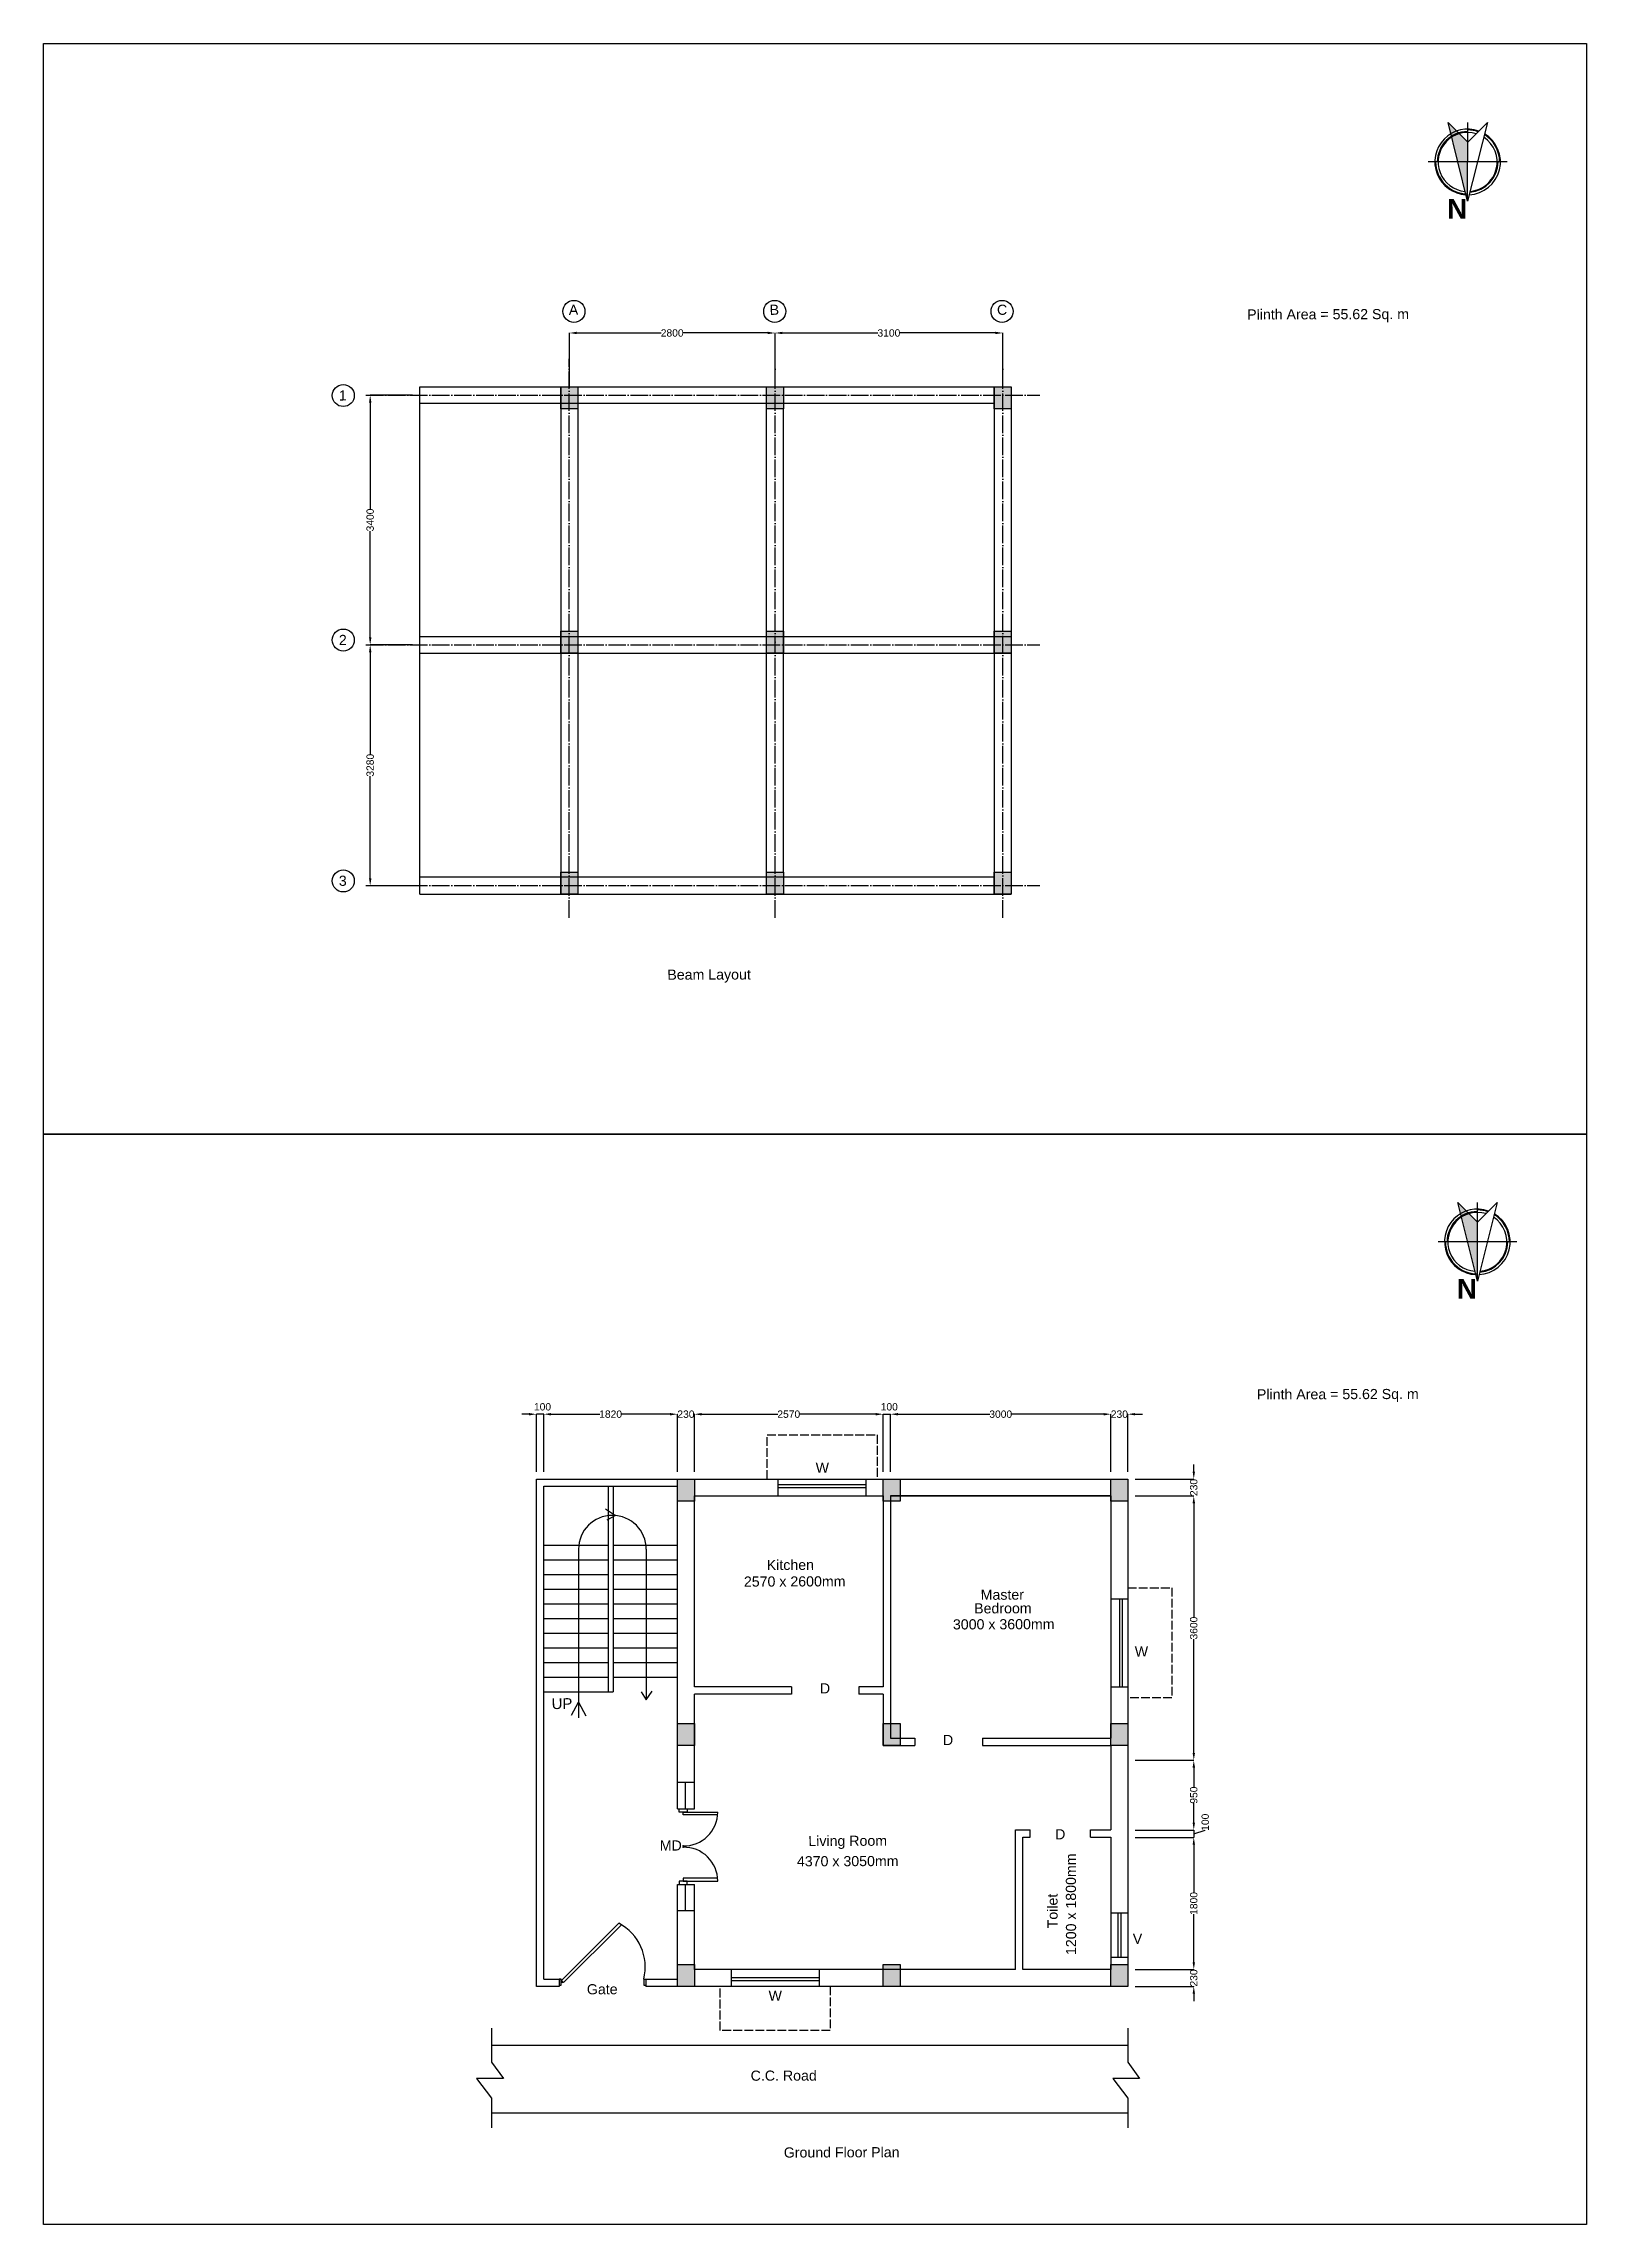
# Model space of a CAD drawing. Header units: millimetres. Extents: x 0 to 454357, y 0 to 194260.
# Drawn here: x 0 to 21000, y 0 to 29700 of the extents above; entities that cross this region are included whole.
import ezdxf

# ---------------------------------------------------------------- set-up
doc = ezdxf.new("R2010")
doc.units = ezdxf.units.MM
doc.linetypes.add('ACAD_ISO02W100', pattern=[15, 12, -3])
doc.linetypes.add('ACAD_ISO04W100', pattern=[30, 24, -3, 0, -3])
doc.layers.add('C-C', color=160, linetype='Continuous')
doc.layers.add('Column', color=7, linetype='Continuous', true_color=0xe60000)
doc.styles.add('SANSSERIFBOLD', font='SASB____.pfb', dxfattribs={"height": 0.3})
doc.styles.get("Standard").update_dxf_attribs({"font": 'arial.ttf'})
doc.dimstyles.new('ISO-25', dxfattribs={"dimtxt": 100, "dimasz": 100, "dimexe": 1.25, "dimexo": 100, "dimgap": 1, "dimtad": 0, "dimdec": 0, "dimtxsty": 'Standard', "dimcen": 2.5, "dimadec": 0, "dimazin": 0, "dimtfac": 1, "dimtdec": 0, "dimtmove": 0, "dimatfit": 3, "dimfxl": 1, "dimarcsym": 0})

msp = doc.modelspace()

# ---------------------------------------------------------------- texts
at = {"style": 'SANSSERIFBOLD', "width": 1}
for p in [(19375.6, 27584.8), (19508.1, 12877.2)]:
    msp.add_text('N', height=268.6, rotation=180, dxfattribs=at).set_placement(p)
for s, height, rotation, p in [('A', 138, 0.17556, (7149.2, 26006.1)), ('B', 138, 0.17556, (9883.1, 26006.1)), ('C', 138, 0.17556, (12977.6, 26006.1)), ('Plinth Area = 55.62 Sq. m', 138.039, 0.17556, (16383.3, 25942.1)), ('1', 138, 0.17556, (4018.9, 24839.4)), ('2', 138, 0.17556, (4018.9, 21509.4)), ('3', 138, 0.17556, (4018.9, 18229.4)), ('Beam Layout', 138.039, 0.17556, (8490.2, 16950.9)), ('Plinth Area = 55.62 Sq. m', 138.039, 0.17556, (16515.7, 11234.6)), ('W', 138, 0.17556, (10509.3, 10236.2)), ('Kitchen', 138.04, 0.17556, (9843.4, 8911.7)), ('2570 x 2600mm', 138.039, 0.17556, (9532.3, 8685.5)), ('Master', 138.04, 0.17556, (12755.4, 8506.2)), ('Bedroom', 138.04, 0.17556, (12666.6, 8320.5)), ('3000 x 3600mm', 138.039, 0.17556, (12377.7, 8102.4)), ('W', 138, 0.17556, (14852.8, 7733.7)), ('UP', 145.69, 1.07254, (6916.2, 7017.2)), ('D', 138, 0.17556, (10567.4, 7230.5)), ('D', 138, 0.17556, (12242.2, 6527.7)), ('D', 138, 0.17556, (13768.9, 5243.6)), ('MD', 138.04, 0.17556, (8387.2, 5091)), ('Living Room', 138.039, 0.17556, (10409.6, 5153.5)), ('4370 x 3050mm', 138.039, 0.17556, (10254.2, 4876.1)), ('1200 x 1800mm', 138.039, 90.17556, (14055, 3668.7)), ('Toilet', 138.04, 90.17556, (13802.9, 4032.3)), ('V', 138, 0.17556, (14826.3, 3820.2)), ('Gate', 138.04, 0.17556, (7394.8, 3133)), ('W', 138, 0.17556, (9868.3, 3045.1)), ('C.C. Road', 138.04, 0.17556, (9624.2, 1956)), ('Ground Floor Plan', 138.039, 0.17556, (10075.3, 910.1))]:
    msp.add_text(s, height=height, rotation=rotation).set_placement(p)

# ---------------------------------------------------------------- blocks, each defined once
blk = doc.blocks.new('*D7')
at = {"color": 0, "lineweight": -2, "transparency": 16777216}
for p, q in [((6808, 10251), (6808, 11035)), ((6908, 11034), (7573, 11034)), ((8528, 11034), (7864, 11034)), ((8628, 10251), (8628, 11035))]:
    blk.add_line(p, q, dxfattribs=at)
at = {"color": 0, "transparency": 16777216}
for points in [[(6908, 11050), (6908, 11017), (6808, 11034)], [(8528, 11050), (8528, 11017), (8628, 11034)]]:
    blk.add_solid(points, dxfattribs=at)
at = {"layer": 'Defpoints', "color": 0, "transparency": 16777216}
for p in [(8628, 11034), (6808, 10151), (8628, 10151)]:
    blk.add_point(p, dxfattribs=at)
at = {"color": 0, "transparency": 16777216, "insert": (7718, 11034), "char_height": 100, "attachment_point": 5}
blk.add_mtext('1820', dxfattribs=at)
blk = doc.blocks.new('*D8')
at = {"color": 0, "lineweight": -2, "transparency": 16777216}
for p, q in [((8528, 11034), (8428, 11034)), ((8628, 10251), (8628, 11035)), ((8628, 11034), (8631, 11034)), ((8858, 11034), (8855, 11034)), ((8858, 10251), (8858, 11035)), ((8958, 11034), (9058, 11034))]:
    blk.add_line(p, q, dxfattribs=at)
at = {"color": 0, "transparency": 16777216}
for points in [[(8528, 11050), (8528, 11017), (8628, 11034)], [(8958, 11050), (8958, 11017), (8858, 11034)]]:
    blk.add_solid(points, dxfattribs=at)
at = {"layer": 'Defpoints', "color": 0, "transparency": 16777216}
for p in [(8858, 11034), (8628, 10151), (8858, 10151)]:
    blk.add_point(p, dxfattribs=at)
at = {"color": 0, "transparency": 16777216, "insert": (8743, 11034), "char_height": 100, "attachment_point": 5}
blk.add_mtext('230', dxfattribs=at)
blk = doc.blocks.new('*D9')
at = {"color": 0, "lineweight": -2, "transparency": 16777216}
for p, q in [((8858, 10251), (8858, 11035)), ((8958, 11034), (9992, 11034)), ((11328, 11034), (10294, 11034)), ((11428, 10251), (11428, 11035))]:
    blk.add_line(p, q, dxfattribs=at)
at = {"color": 0, "transparency": 16777216}
for points in [[(8958, 11050), (8958, 11017), (8858, 11034)], [(11328, 11050), (11328, 11017), (11428, 11034)]]:
    blk.add_solid(points, dxfattribs=at)
at = {"layer": 'Defpoints', "color": 0, "transparency": 16777216}
for p in [(11428, 11034), (8858, 10151), (11428, 10151)]:
    blk.add_point(p, dxfattribs=at)
at = {"color": 0, "transparency": 16777216, "insert": (10143, 11034), "char_height": 100, "attachment_point": 5}
blk.add_mtext('2570', dxfattribs=at)
blk = doc.blocks.new('*D10')
at = {"color": 0, "lineweight": -2, "transparency": 16777216}
for p, q in [((11328, 11034), (11228, 11034)), ((11428, 10251), (11428, 11035)), ((11428, 11034), (11528, 11034)), ((11528, 10251), (11528, 11035)), ((11628, 11034), (11728, 11034))]:
    blk.add_line(p, q, dxfattribs=at)
at = {"color": 0, "transparency": 16777216}
for points in [[(11328, 11050), (11328, 11017), (11428, 11034)], [(11628, 11050), (11628, 11017), (11528, 11034)]]:
    blk.add_solid(points, dxfattribs=at)
at = {"layer": 'Defpoints', "color": 0, "transparency": 16777216}
for p in [(11528, 11034), (11428, 10151), (11528, 10151)]:
    blk.add_point(p, dxfattribs=at)
at = {"color": 0, "transparency": 16777216, "insert": (11511, 11134), "char_height": 100, "attachment_point": 5}
blk.add_mtext('100', dxfattribs=at)
blk = doc.blocks.new('*D11')
at = {"color": 0, "lineweight": -2, "transparency": 16777216}
for p, q in [((11528, 10251), (11528, 11035)), ((11628, 11034), (12878, 11034)), ((14428, 11034), (13178, 11034)), ((14528, 10251), (14528, 11035))]:
    blk.add_line(p, q, dxfattribs=at)
at = {"color": 0, "transparency": 16777216}
for points in [[(11628, 11050), (11628, 11017), (11528, 11034)], [(14428, 11050), (14428, 11017), (14528, 11034)]]:
    blk.add_solid(points, dxfattribs=at)
at = {"layer": 'Defpoints', "color": 0, "transparency": 16777216}
for p in [(14528, 11034), (11528, 10151), (14528, 10151)]:
    blk.add_point(p, dxfattribs=at)
at = {"color": 0, "transparency": 16777216, "insert": (13028, 11034), "char_height": 100, "attachment_point": 5}
blk.add_mtext('3000', dxfattribs=at)
blk = doc.blocks.new('*D12')
at = {"color": 0, "lineweight": -2, "transparency": 16777216}
for p, q in [((14428, 11034), (14328, 11034)), ((14528, 10251), (14528, 11035)), ((14528, 11034), (14531, 11034)), ((14758, 11034), (14755, 11034)), ((14758, 10251), (14758, 11035)), ((14858, 11034), (14958, 11034))]:
    blk.add_line(p, q, dxfattribs=at)
at = {"color": 0, "transparency": 16777216}
for points in [[(14428, 11050), (14428, 11017), (14528, 11034)], [(14858, 11050), (14858, 11017), (14758, 11034)]]:
    blk.add_solid(points, dxfattribs=at)
at = {"layer": 'Defpoints', "color": 0, "transparency": 16777216}
for p in [(14758, 11034), (14528, 10151), (14758, 10151)]:
    blk.add_point(p, dxfattribs=at)
at = {"color": 0, "transparency": 16777216, "insert": (14643, 11034), "char_height": 100, "attachment_point": 5}
blk.add_mtext('230', dxfattribs=at)
blk = doc.blocks.new('*D13')
at = {"color": 0, "lineweight": -2, "transparency": 16777216}
for p, q in [((14858, 10151), (15658, 10151)), ((15656, 10251), (15656, 10351)), ((15656, 10151), (15656, 10149)), ((14858, 9921), (15658, 9921)), ((15656, 9921), (15656, 9924)), ((15656, 9821), (15656, 9721))]:
    blk.add_line(p, q, dxfattribs=at)
at = {"color": 0, "transparency": 16777216}
for points in [[(15640, 10251), (15673, 10251), (15656, 10151)], [(15640, 9821), (15673, 9821), (15656, 9921)]]:
    blk.add_solid(points, dxfattribs=at)
at = {"layer": 'Defpoints', "color": 0, "transparency": 16777216}
for p in [(14758, 10151), (14758, 9921), (15656, 9921)]:
    blk.add_point(p, dxfattribs=at)
at = {"color": 0, "transparency": 16777216, "insert": (15656, 10036), "char_height": 100, "attachment_point": 5, "rotation": 90}
blk.add_mtext('230', dxfattribs=at)
blk = doc.blocks.new('*D14')
at = {"color": 0, "lineweight": -2, "transparency": 16777216}
for p, q in [((14858, 9921), (15658, 9921)), ((15656, 9821), (15656, 8272)), ((15656, 6421), (15656, 7971)), ((14858, 6321), (15658, 6321))]:
    blk.add_line(p, q, dxfattribs=at)
at = {"color": 0, "transparency": 16777216}
for points in [[(15640, 9821), (15673, 9821), (15656, 9921)], [(15640, 6421), (15673, 6421), (15656, 6321)]]:
    blk.add_solid(points, dxfattribs=at)
at = {"layer": 'Defpoints', "color": 0, "transparency": 16777216}
for p in [(14758, 9921), (14758, 6321), (15656, 6321)]:
    blk.add_point(p, dxfattribs=at)
at = {"color": 0, "transparency": 16777216, "insert": (15656, 8121), "char_height": 100, "attachment_point": 5, "rotation": 90}
blk.add_mtext('3600', dxfattribs=at)
blk = doc.blocks.new('*D15')
at = {"color": 0, "lineweight": -2, "transparency": 16777216}
for p, q in [((14858, 6321), (15658, 6321)), ((15656, 6221), (15656, 5958)), ((15656, 5471), (15656, 5735)), ((14858, 5371), (15658, 5371))]:
    blk.add_line(p, q, dxfattribs=at)
at = {"color": 0, "transparency": 16777216}
for points in [[(15640, 6221), (15673, 6221), (15656, 6321)], [(15640, 5471), (15673, 5471), (15656, 5371)]]:
    blk.add_solid(points, dxfattribs=at)
at = {"layer": 'Defpoints', "color": 0, "transparency": 16777216}
for p in [(14758, 6321), (14758, 5371), (15656, 5371)]:
    blk.add_point(p, dxfattribs=at)
at = {"color": 0, "transparency": 16777216, "insert": (15656, 5846), "char_height": 100, "attachment_point": 5, "rotation": 90}
blk.add_mtext('950', dxfattribs=at)
blk = doc.blocks.new('*D16')
at = {"color": 0, "lineweight": -2, "transparency": 16777216}
for p, q in [((14858, 5371), (15658, 5371)), ((15656, 5471), (15656, 5571)), ((15656, 5371), (15656, 5271)), ((15656, 5371), (15656, 5271)), ((15656, 5321), (15812, 5368)), ((15812, 5368), (15812, 5370)), ((14858, 5271), (15658, 5271)), ((15656, 5171), (15656, 5071))]:
    blk.add_line(p, q, dxfattribs=at)
at = {"color": 0, "transparency": 16777216}
for points in [[(15640, 5471), (15673, 5471), (15656, 5371)], [(15640, 5171), (15673, 5171), (15656, 5271)]]:
    blk.add_solid(points, dxfattribs=at)
at = {"layer": 'Defpoints', "color": 0, "transparency": 16777216}
for p in [(14758, 5371), (14758, 5271), (15656, 5271)]:
    blk.add_point(p, dxfattribs=at)
at = {"color": 0, "transparency": 16777216, "insert": (15812, 5477), "char_height": 100, "attachment_point": 5, "rotation": 90}
blk.add_mtext('100', dxfattribs=at)
blk = doc.blocks.new('*D17')
at = {"color": 0, "lineweight": -2, "transparency": 16777216}
for p, q in [((14858, 5271), (15658, 5271)), ((15656, 5171), (15656, 4517)), ((15656, 3571), (15656, 4226)), ((14858, 3471), (15658, 3471))]:
    blk.add_line(p, q, dxfattribs=at)
at = {"color": 0, "transparency": 16777216}
for points in [[(15640, 5171), (15673, 5171), (15656, 5271)], [(15640, 3571), (15673, 3571), (15656, 3471)]]:
    blk.add_solid(points, dxfattribs=at)
at = {"layer": 'Defpoints', "color": 0, "transparency": 16777216}
for p in [(14758, 5271), (14758, 3471), (15656, 3471)]:
    blk.add_point(p, dxfattribs=at)
at = {"color": 0, "transparency": 16777216, "insert": (15656, 4371), "char_height": 100, "attachment_point": 5, "rotation": 90}
blk.add_mtext('1800', dxfattribs=at)
blk = doc.blocks.new('*D18')
at = {"color": 0, "lineweight": -2, "transparency": 16777216}
for p, q in [((15656, 3571), (15656, 3671)), ((14858, 3471), (15658, 3471)), ((15656, 3471), (15656, 3469)), ((14858, 3241), (15658, 3241)), ((15656, 3241), (15656, 3244)), ((15656, 3141), (15656, 3041))]:
    blk.add_line(p, q, dxfattribs=at)
at = {"color": 0, "transparency": 16777216}
for points in [[(15640, 3571), (15673, 3571), (15656, 3471)], [(15640, 3141), (15673, 3141), (15656, 3241)]]:
    blk.add_solid(points, dxfattribs=at)
at = {"layer": 'Defpoints', "color": 0, "transparency": 16777216}
for p in [(14758, 3471), (14758, 3241), (15656, 3241)]:
    blk.add_point(p, dxfattribs=at)
at = {"color": 0, "transparency": 16777216, "insert": (15656, 3356), "char_height": 100, "attachment_point": 5, "rotation": 90}
blk.add_mtext('230', dxfattribs=at)
blk = doc.blocks.new('*D19')
at = {"color": 0, "lineweight": -2, "transparency": 16777216}
for p, q in [((6608, 11034), (6508, 11034)), ((6708, 10251), (6708, 11035)), ((6808, 11034), (6708, 11034)), ((6808, 10251), (6808, 11035)), ((6908, 11034), (7008, 11034))]:
    blk.add_line(p, q, dxfattribs=at)
at = {"color": 0, "transparency": 16777216}
for points in [[(6608, 11050), (6608, 11017), (6708, 11034)], [(6908, 11050), (6908, 11017), (6808, 11034)]]:
    blk.add_solid(points, dxfattribs=at)
at = {"layer": 'Defpoints', "color": 0, "transparency": 16777216}
for p in [(6708, 11034), (6708, 10151), (6808, 10151)]:
    blk.add_point(p, dxfattribs=at)
at = {"color": 0, "transparency": 16777216, "insert": (6791, 11134), "char_height": 100, "attachment_point": 5}
blk.add_mtext('100', dxfattribs=at)
blk = doc.blocks.new('*D20')
at = {"layer": 'C-C', "color": 0, "lineweight": -2, "transparency": 16777216}
for p, q in [((5021, 24912), (4444, 24912)), ((4445, 24812), (4445, 23362)), ((4445, 21612), (4445, 23062)), ((5021, 21512), (4444, 21512))]:
    blk.add_line(p, q, dxfattribs=at)
at = {"layer": 'C-C', "color": 0, "transparency": 16777216}
for points in [[(4429, 24812), (4462, 24812), (4445, 24912)], [(4429, 21612), (4462, 21612), (4445, 21512)]]:
    blk.add_solid(points, dxfattribs=at)
at = {"layer": 'Defpoints', "color": 0, "transparency": 16777216}
for p in [(5121, 24912), (4445, 21512), (5121, 21512)]:
    blk.add_point(p, dxfattribs=at)
at = {"layer": 'C-C', "color": 0, "transparency": 16777216, "insert": (4445, 23212), "char_height": 100, "attachment_point": 5, "rotation": 90}
blk.add_mtext('3400', dxfattribs=at)
blk = doc.blocks.new('*D21')
at = {"layer": 'C-C', "color": 0, "lineweight": -2, "transparency": 16777216}
for p, q in [((5021, 21512), (4444, 21512)), ((4445, 21412), (4445, 20022)), ((4445, 18332), (4445, 19722)), ((5021, 18232), (4444, 18232))]:
    blk.add_line(p, q, dxfattribs=at)
at = {"layer": 'C-C', "color": 0, "transparency": 16777216}
for points in [[(4429, 21412), (4462, 21412), (4445, 21512)], [(4429, 18332), (4462, 18332), (4445, 18232)]]:
    blk.add_solid(points, dxfattribs=at)
at = {"layer": 'Defpoints', "color": 0, "transparency": 16777216}
for p in [(5121, 21512), (4445, 18232), (5121, 18232)]:
    blk.add_point(p, dxfattribs=at)
at = {"layer": 'C-C', "color": 0, "transparency": 16777216, "insert": (4445, 19872), "char_height": 100, "attachment_point": 5, "rotation": 90}
blk.add_mtext('3280', dxfattribs=at)
blk = doc.blocks.new('*D22')
at = {"layer": 'C-C', "color": 0, "lineweight": -2, "transparency": 16777216}
for p, q in [((7156, 25012), (7156, 25760)), ((7256, 25759), (8405, 25759)), ((9856, 25759), (8707, 25759)), ((9956, 25012), (9956, 25760))]:
    blk.add_line(p, q, dxfattribs=at)
at = {"layer": 'C-C', "color": 0, "transparency": 16777216}
for points in [[(7256, 25776), (7256, 25743), (7156, 25759)], [(9856, 25776), (9856, 25743), (9956, 25759)]]:
    blk.add_solid(points, dxfattribs=at)
at = {"layer": 'Defpoints', "color": 0, "transparency": 16777216}
for p in [(9956, 25759), (7156, 24912), (9956, 24912)]:
    blk.add_point(p, dxfattribs=at)
at = {"layer": 'C-C', "color": 0, "transparency": 16777216, "insert": (8556, 25759), "char_height": 100, "attachment_point": 5}
blk.add_mtext('2800', dxfattribs=at)
blk = doc.blocks.new('*D23')
at = {"layer": 'C-C', "color": 0, "lineweight": -2, "transparency": 16777216}
for p, q in [((9956, 25012), (9956, 25760)), ((10056, 25759), (11356, 25759)), ((12956, 25759), (11656, 25759)), ((13056, 25127), (13056, 25760))]:
    blk.add_line(p, q, dxfattribs=at)
at = {"layer": 'C-C', "color": 0, "transparency": 16777216}
for points in [[(10056, 25776), (10056, 25743), (9956, 25759)], [(12956, 25776), (12956, 25743), (13056, 25759)]]:
    blk.add_solid(points, dxfattribs=at)
at = {"layer": 'Defpoints', "color": 0, "transparency": 16777216}
for p in [(13056, 25759), (13056, 25027), (9956, 24912)]:
    blk.add_point(p, dxfattribs=at)
at = {"layer": 'C-C', "color": 0, "transparency": 16777216, "insert": (11506, 25759), "char_height": 100, "attachment_point": 5}
blk.add_mtext('3100', dxfattribs=at)

# ---------------------------------------------------------------- dimensions: what is measured, and where the dimension line sits
for base, p1, p2, picture, middle in [((6708.3, 11033.8), (6808.3, 10151.4), (6708.3, 10151.4), '*D19', (6791.3, 11133.8)), ((8628.3, 11033.8), (6808.3, 10151.4), (8628.3, 10151.4), '*D7', (7718.3, 11033.8)), ((8858.3, 11033.8), (8628.3, 10151.4), (8858.3, 10151.4), '*D8', (8743.3, 11033.8)), ((11428.3, 11033.8), (8858.3, 10151.4), (11428.3, 10151.4), '*D9', (10143.3, 11033.8)), ((11528.3, 11033.8), (11428.3, 10151.4), (11528.3, 10151.4), '*D10', (11511.3, 11133.8)), ((14528.3, 11033.8), (11528.3, 10151.4), (14528.3, 10151.4), '*D11', (13028.3, 11033.8)), ((14758.3, 11033.8), (14528.3, 10151.4), (14758.3, 10151.4), '*D12', (14643.3, 11033.8))]:
    dim = msp.add_linear_dim(base=base, p1=p1, p2=p2, dimstyle='ISO-25', override={"dimtmove": 1})
    dim.commit()
    dim.dimension.update_dxf_attribs({"geometry": picture, "text_midpoint": middle})
for base, p1, p2, picture, middle in [((15656.4, 9921.4), (14758.3, 10151.4), (14758.3, 9921.4), '*D13', (15656.4, 10036.4)), ((15656.4, 6321.4), (14758.3, 9921.4), (14758.3, 6321.4), '*D14', (15656.4, 8121.4)), ((15656.4, 5371.4), (14758.3, 6321.4), (14758.3, 5371.4), '*D15', (15656.4, 5846.4)), ((15656.4, 5271.4), (14758.3, 5371.4), (14758.3, 5271.4), '*D16', (15812.3, 5371.2)), ((15656.4, 3471.4), (14758.3, 5271.4), (14758.3, 3471.4), '*D17', (15656.4, 4371.4)), ((15656.4, 3241.4), (14758.3, 3471.4), (14758.3, 3241.4), '*D18', (15656.4, 3356.4))]:
    dim = msp.add_linear_dim(base=base, p1=p1, p2=p2, angle=90, dimstyle='ISO-25', override={"dimtmove": 1})
    dim.commit()
    dim.dimension.update_dxf_attribs({"geometry": picture, "text_midpoint": middle})
at = {"layer": 'C-C'}
dim = msp.add_linear_dim(base=(9955.8, 25759.2), p1=(7155.6, 24912.3), p2=(9955.8, 24912.3), dimstyle='ISO-25', dxfattribs=at)
dim.commit()
dim.dimension.update_dxf_attribs({"geometry": '*D22', "text_midpoint": (8555.7, 25759.2)})
dim = msp.add_linear_dim(base=(13055.6, 25759.2), p1=(9955.8, 24912.3), p2=(13055.6, 25027.3), dimstyle='ISO-25', override={"dimtmove": 1}, dxfattribs=at)
dim.commit()
dim.dimension.update_dxf_attribs({"geometry": '*D23', "text_midpoint": (11505.7, 25759.2)})
dim = msp.add_linear_dim(base=(4445.5, 21512.3), p1=(5120.6, 24912.3), p2=(5120.6, 21512.3), angle=90, dimstyle='ISO-25', dxfattribs=at)
dim.commit()
dim.dimension.update_dxf_attribs({"geometry": '*D20', "text_midpoint": (4445.5, 23212.3), "dimtype": 160})
dim = msp.add_linear_dim(base=(4445.5, 18232.3), p1=(5120.6, 21512.3), p2=(5120.6, 18232.3), angle=90, dimstyle='ISO-25', override={"dimtmove": 1}, dxfattribs=at)
dim.commit()
dim.dimension.update_dxf_attribs({"geometry": '*D21', "text_midpoint": (4445.5, 19872.3)})

# ---------------------------------------------------------------- hatches: boundary and pattern name
h = msp.add_hatch(color=256)
h.dxf.hatch_style = 1
h.paths.add_polyline_path([(8858.3, 10151.4), (8628.3, 10151.4), (8628.3, 9851.4), (8858.3, 9851.4)])
h.paths.add_polyline_path([(11658.3, 10151.4), (11428.3, 10151.4), (11428.3, 9851.4), (11528.3, 9851.4), (11528.3, 9921.4), (11658.3, 9921.4)])
h.paths.add_polyline_path([(14758.3, 10151.4), (14528.3, 10151.4), (14528.3, 9851.4), (14758.3, 9851.4)])
h.paths.add_polyline_path([(14758.3, 6821.4), (14528.3, 6821.4), (14528.3, 6521.4), (14758.3, 6521.4)])
h.paths.add_polyline_path([(14758.3, 3541.4), (14528.3, 3541.4), (14528.3, 3241.4), (14758.3, 3241.4)])
h.paths.add_polyline_path([(11657.9, 3541.4), (11427.9, 3541.4), (11427.9, 3471.4), (11657.9, 3471.4)])
h.paths.add_polyline_path([(11657.9, 3471.4), (11427.9, 3471.4), (11427.9, 3241.4), (11657.9, 3241.4)])
h.paths.add_polyline_path([(8858.3, 3541.4), (8628.3, 3541.4), (8628.3, 3241.4), (8858.3, 3241.4)])
h.paths.add_polyline_path([(8858.3, 6821.4), (8628.3, 6821.4), (8628.3, 6521.4), (8858.3, 6521.4)])
h.paths.add_polyline_path([(11658.3, 6821.4), (11528.3, 6821.4), (11528.3, 6621.4), (11658.3, 6621.4)], flags=17)
h.paths.add_polyline_path([(11658.3, 6621.4), (11528.3, 6621.4), (11528.3, 6821.4), (11428.3, 6821.4), (11428.3, 6521.4), (11658.3, 6521.4)])
h.paths.add_polyline_path([(11658.3, 9921.4), (11528.3, 9921.4), (11528.3, 9851.4), (11658.3, 9851.4)], flags=17)
at = {"layer": 'C-C'}
h = msp.add_hatch(color=0, dxfattribs=at)
h.dxf.hatch_style = 1
h.paths.add_polyline_path([(7155.6, 25027.3), (7040.6, 25027.3), (7040.6, 24912.3), (7155.6, 24912.3)])
h.paths.add_polyline_path([(7270.6, 25027.3), (7155.6, 25027.3), (7155.6, 24912.3), (7270.6, 24912.3)])
h.paths.add_polyline_path([(7270.6, 24912.3), (7155.6, 24912.3), (7155.6, 24727.3), (7270.6, 24727.3)])
h.paths.add_polyline_path([(7155.6, 24912.3), (7040.6, 24912.3), (7040.6, 24727.3), (7155.6, 24727.3)])
h.paths.add_polyline_path([(10070.6, 25027.3), (9955.8, 25027.3), (9955.8, 24912.3), (10070.6, 24912.3)])
h.paths.add_polyline_path([(9955.8, 25027.3), (9840.6, 25027.3), (9840.6, 24912.3), (9955.8, 24912.3)])
h.paths.add_polyline_path([(9955.8, 24912.3), (9840.6, 24912.3), (9840.6, 24727.3), (9955.8, 24727.3)])
h.paths.add_polyline_path([(10070.6, 24912.3), (9955.8, 24912.3), (9955.8, 24727.3), (10070.6, 24727.3)])
h.paths.add_polyline_path([(13170.6, 24912.3), (13055.6, 24912.3), (13055.6, 24727.3), (13170.6, 24727.3)])
h.paths.add_polyline_path([(13170.6, 25027.3), (13055.6, 25027.3), (13055.6, 24912.3), (13170.6, 24912.3)])
h.paths.add_polyline_path([(13055.6, 25027.3), (12940.6, 25027.3), (12940.6, 24912.3), (13055.6, 24912.3)])
h.paths.add_polyline_path([(13055.6, 24912.3), (12940.6, 24912.3), (12940.6, 24727.3), (13055.6, 24727.3)])
h.paths.add_polyline_path([(7155.6, 21697.3), (7040.6, 21697.3), (7040.6, 21512.3), (7155.6, 21512.3)])
h.paths.add_polyline_path([(7155.6, 21512.3), (7040.6, 21512.3), (7040.6, 21397.3), (7155.6, 21397.3)])
h.paths.add_polyline_path([(7270.6, 21512.3), (7155.6, 21512.3), (7155.6, 21397.3), (7270.6, 21397.3)])
h.paths.add_polyline_path([(7270.6, 21697.3), (7155.6, 21697.3), (7155.6, 21512.3), (7270.6, 21512.3)])
h.paths.add_polyline_path([(9955.8, 21697.3), (9840.6, 21697.3), (9840.6, 21512.3), (9955.8, 21512.3)])
h.paths.add_polyline_path([(9955.8, 21512.3), (9840.6, 21512.3), (9840.6, 21397.3), (9955.8, 21397.3)])
h.paths.add_polyline_path([(10070.6, 21512.3), (9955.8, 21512.3), (9955.8, 21397.3), (10070.6, 21397.3)])
h.paths.add_polyline_path([(10070.6, 21697.3), (9955.8, 21697.3), (9955.8, 21512.3), (10070.6, 21512.3)])
h.paths.add_polyline_path([(13170.6, 21512.3), (13055.6, 21512.3), (13055.6, 21397.3), (13170.6, 21397.3)])
h.paths.add_polyline_path([(13055.6, 21512.3), (12940.6, 21512.3), (12940.6, 21397.3), (13055.6, 21397.3)])
h.paths.add_polyline_path([(13055.6, 21697.3), (12940.6, 21697.3), (12940.6, 21512.3), (13055.6, 21512.3)])
h.paths.add_polyline_path([(13170.6, 21697.3), (13055.6, 21697.3), (13055.6, 21512.3), (13170.6, 21512.3)])
h.paths.add_polyline_path([(13170.6, 18232.3), (13055.6, 18232.3), (13055.6, 18117.3), (13170.6, 18117.3)])
h.paths.add_polyline_path([(13170.6, 18417.3), (13055.6, 18417.3), (13055.6, 18232.3), (13170.6, 18232.3)])
h.paths.add_polyline_path([(13055.6, 18232.3), (12940.6, 18232.3), (12940.6, 18117.3), (13055.6, 18117.3)])
h.paths.add_polyline_path([(13055.6, 18417.3), (12940.6, 18417.3), (12940.6, 18232.3), (13055.6, 18232.3)])
h.paths.add_polyline_path([(10070.2, 18232.3), (9955.8, 18232.3), (9955.8, 18117.3), (10070.2, 18117.3)])
h.paths.add_polyline_path([(9955.8, 18232.3), (9840.2, 18232.3), (9840.2, 18117.3), (9955.8, 18117.3)])
h.paths.add_polyline_path([(9955.8, 18417.3), (9840.2, 18417.3), (9840.2, 18232.3), (9955.8, 18232.3)])
h.paths.add_polyline_path([(10070.2, 18417.3), (9955.8, 18417.3), (9955.8, 18232.3), (10070.2, 18232.3)])
h.paths.add_polyline_path([(7155.6, 18232.3), (7040.6, 18232.3), (7040.6, 18117.3), (7155.6, 18117.3)])
h.paths.add_polyline_path([(7155.6, 18417.3), (7040.6, 18417.3), (7040.6, 18232.3), (7155.6, 18232.3)])
h.paths.add_polyline_path([(7270.6, 18417.3), (7155.6, 18417.3), (7155.6, 18232.3), (7270.6, 18232.3)])
h.paths.add_polyline_path([(7270.6, 18232.3), (7155.6, 18232.3), (7155.6, 18117.3), (7270.6, 18117.3)])

# ---------------------------------------------------------------- linework, layer by layer
for p, q in [((19383.7, 27552.5), (19116.6, 28624.7)), ((19116.6, 28624.7), (19384.4, 28356.5)), ((19383.7, 27552.5), (19384.6, 28624.5)), ((19652.6, 28624.2), (19383.7, 27552.5)), ((19384.4, 28356.5), (19652.6, 28624.2)), ((19920.1, 28088), (18848.1, 28089)), ((5120.6, 18117.3), (5120.6, 25027.3)), ((5120.6, 25027.3), (13170.6, 25027.3)), ((7040.6, 25027.3), (7040.6, 18117.3)), ((7270.6, 25027.3), (7270.6, 18117.3)), ((12940.6, 25027.3), (12940.6, 18117.3)), ((13170.6, 25027.3), (13170.6, 18117.3)), ((12940.6, 24797.3), (5120.6, 24797.3)), ((9840.6, 18417.3), (9840.6, 24727.3)), ((10070.6, 18417.3), (10070.6, 24727.3)), ((12940.6, 18347.3), (5120.6, 18347.3)), ((5120.6, 18117.3), (13170.6, 18117.3)), ((19516.1, 12844.9), (19249.1, 13917.2)), ((19249.1, 13917.2), (19516.8, 13648.9)), ((19516.1, 12844.9), (19517.1, 13916.9)), ((19785.1, 13916.7), (19516.1, 12844.9)), ((19516.8, 13648.9), (19785.1, 13916.7)), ((20052.6, 13380.5), (18980.6, 13381.4)), ((6708.3, 10151.4), (14758.3, 10151.4)), ((9998.3, 9921.4), (9998.3, 10151.4)), ((11198.3, 9921.4), (11198.3, 10151.4)), ((6808.3, 3341.4), (6808.3, 10051.9)), ((6808.3, 10051.9), (8628.3, 10051.9)), ((7683.3, 10051.9), (7683.3, 7251.9)), ((7753.3, 10051.9), (7753.3, 7251.9)), ((8628.3, 5661), (8628.3, 10051.9)), ((8858.3, 9921.4), (11428.3, 9921.4)), ((8858.3, 7321.4), (8858.3, 9921.4)), ((9998.3, 10076.4), (11198.3, 10076.4)), ((9998.3, 10036.4), (11198.3, 10036.4)), ((11428.3, 9921.4), (11428.3, 7321.4)), ((14528.3, 9921.4), (11528.3, 9921.4)), ((11528.3, 9921.4), (14528.3, 9921.4)), ((11528.3, 9921.4), (11528.3, 6621.4)), ((7649.2, 9742.9), (7783.9, 9654)), ((7783.9, 9654), (7665.4, 9589.1)), ((6808.3, 9251.9), (7683.3, 9251.9)), ((7753.3, 9251.9), (8628.3, 9251.9)), ((6808.3, 9051.9), (7683.3, 9051.9)), ((7280.8, 9194.5), (7280.8, 6901)), ((7753.3, 9051.9), (8628.3, 9051.9)), ((8203.5, 9194.5), (8203.5, 7145.7)), ((6808.3, 8851.9), (7683.3, 8851.9)), ((6808.3, 8651.9), (7683.3, 8651.9)), ((7753.3, 8851.9), (8628.3, 8851.9)), ((7753.3, 8651.9), (8628.3, 8651.9)), ((6808.3, 8451.9), (7683.3, 8451.9)), ((7753.3, 8451.9), (8628.3, 8451.9)), ((14528.3, 8521.4), (14758.3, 8521.4)), ((14643.3, 8521.4), (14643.3, 7321.4)), ((14683.3, 8521.4), (14683.3, 7321.4)), ((6808.3, 8251.9), (7683.3, 8251.9)), ((6808.3, 8051.9), (7683.3, 8051.9)), ((7753.3, 8251.9), (8628.3, 8251.9)), ((7753.3, 8051.9), (8628.3, 8051.9)), ((6808.3, 7851.9), (7683.3, 7851.9)), ((7753.3, 7851.9), (8628.3, 7851.9)), ((6808.3, 7651.9), (7683.3, 7651.9)), ((6808.3, 7451.9), (7683.3, 7451.9)), ((7753.3, 7651.9), (8628.3, 7651.9)), ((7753.3, 7451.9), (8628.3, 7451.9)), ((6808.3, 7251.9), (7753.3, 7251.9)), ((8131.9, 7251.5), (8203.5, 7145.7)), ((8203.5, 7145.7), (8284.2, 7262)), ((10178.3, 7321.4), (8858.3, 7321.4)), ((8858.3, 5661), (8858.3, 7221.4)), ((10178.3, 7221.4), (8858.3, 7221.4)), ((10178.3, 7321.4), (10178.3, 7221.4)), ((11428.3, 7321.4), (11098.3, 7321.4)), ((11098.3, 7321.4), (11098.3, 7221.4)), ((11428.3, 7221.4), (11098.3, 7221.4)), ((11428.3, 7221.4), (11428.3, 6521.4)), ((14528.3, 7321.4), (14758.3, 7321.4)), ((7185.5, 6934.9), (7280.8, 7113.5)), ((7280.8, 7113.5), (7380.4, 6926.8)), ((11528.3, 6621.4), (11858.3, 6621.4)), ((11858.3, 6621.4), (11858.3, 6521.4)), ((12778.3, 6621.4), (12778.3, 6521.4)), ((11428.3, 6521.4), (11858.3, 6521.4)), ((8840, 6019.9), (8628.3, 6019.9)), ((8858.3, 6019.9), (8646.1, 6019.9)), ((8734.2, 6019.9), (8734.2, 5661)), ((8628.3, 5661), (8858.3, 5661)), ((8651.3, 5615), (8651.3, 5661)), ((8761.8, 5661), (8761.8, 5615)), ((8761.8, 5615), (8651.3, 5615)), ((8706.5, 5578.1), (8706.5, 5615)), ((8706.5, 5615), (9175.9, 5615)), ((9175.9, 5578.1), (8706.5, 5578.1)), ((13228.3, 3471.4), (13228.3, 5371.4)), ((13228.3, 5371.4), (13428.3, 5371.4)), ((13428.3, 5271.4), (13428.3, 5371.4)), ((14248.3, 5271.4), (14248.3, 5371.4)), ((14248.3, 5371.4), (14528.3, 5371.4)), ((13328.3, 3471.4), (13328.3, 5271.4)), ((13328.3, 5271.4), (13428.3, 5271.4)), ((14248.3, 5271.4), (14528.3, 5271.4)), ((8628.3, 3341.4), (8628.3, 4630.3)), ((8628.3, 4630.3), (8858.3, 4630.3)), ((8761.8, 4676.3), (8651.3, 4676.3)), ((8651.3, 4676.3), (8651.3, 4630.3)), ((9175.9, 4713.1), (8706.5, 4713.1)), ((8706.5, 4713.1), (8706.5, 4676.3)), ((8706.5, 4676.3), (9175.9, 4676.3)), ((8734.2, 4630.3), (8734.2, 4271.4)), ((8761.8, 4630.3), (8761.8, 4676.3)), ((8858.3, 3471.4), (8858.3, 4630.3)), ((8858.3, 4271.4), (8628.3, 4271.4)), ((8858.3, 3471.4), (8858.3, 4271.4)), ((14528.3, 4241.4), (14758.3, 4241.4)), ((14623.3, 4241.4), (14623.3, 3641.4)), ((14663.3, 4241.4), (14663.3, 3641.4)), ((7050.1, 3319.7), (7831, 4100.5)), ((7076.2, 3293.6), (7864.5, 4081.4)), ((14528.3, 3641.4), (14758.3, 3641.4)), ((6808.3, 3341.4), (7044.3, 3341.4)), ((7016.7, 3341.4), (7016.7, 3258.6)), ((7044.3, 3341.4), (7016.7, 3341.4)), ((7016.7, 3341.4), (7016.7, 3241.4)), ((7044.3, 3258.6), (7044.3, 3341.4)), ((7076.2, 3293.6), (7050.1, 3319.7)), ((8169.8, 3341.4), (8169.8, 3258.6)), ((8169.8, 3341.4), (8628.3, 3341.4)), ((8197.4, 3341.4), (8197.4, 3241.4)), ((9358.3, 3471.4), (9358.3, 3241.4)), ((10558.3, 3356.4), (9358.3, 3356.4)), ((10558.3, 3316.4), (9358.3, 3316.4)), ((10558.3, 3471.4), (10558.3, 3241.4)), ((7016.7, 3258.6), (7044.3, 3258.6)), ((8169.8, 3258.6), (8197.4, 3258.6)), ((6098.3, 2441.4), (14758.3, 2441.4)), ((6098.3, 1518.2), (14758.3, 1518.2))]:
    msp.add_line(p, q)
for points in [[(0, 14850), (0, 29700), (21000, 29700), (21000, 14850), (0, 14850)], [(7270.6, 25027.3), (7270.6, 24727.3), (7040.6, 24727.3), (7040.6, 25027.3)], [(10070.6, 25027.3), (10070.6, 24727.3), (9840.6, 24727.3), (9840.6, 25027.3)], [(13170.6, 25027.3), (13170.6, 24727.3), (12940.6, 24727.3), (12940.6, 25027.3)], [(7270.6, 21697.3), (7270.6, 21397.3), (7040.6, 21397.3), (7040.6, 21697.3)], [(10070.6, 21697.3), (10070.6, 21397.3), (9840.6, 21397.3), (9840.6, 21697.3)], [(13170.6, 21697.3), (13170.6, 21397.3), (12940.6, 21397.3), (12940.6, 21697.3)], [(7270.6, 18417.3), (7270.6, 18117.3), (7040.6, 18117.3), (7040.6, 18417.3)], [(10070.2, 18417.3), (10070.2, 18117.3), (9840.2, 18117.3), (9840.2, 18417.3)], [(13170.6, 18417.3), (13170.6, 18117.3), (12940.6, 18117.3), (12940.6, 18417.3)], [(0, 0), (0, 14850), (21000, 14850), (21000, 0), (0, 0)]]:
    msp.add_lwpolyline(points, close=True)
at = {"linetype": 'ACAD_ISO02W100', "ltscale": 10}
for points in [[(9848.3, 10151.4), (9848.3, 10751.4), (11348.3, 10751.4), (11348.3, 10151.4)], [(14758.3, 8671.4), (15358.3, 8671.4), (15358.3, 7171.4), (14758.3, 7171.4)], [(10708.3, 3241.4), (10708.3, 2641.4), (9208.3, 2641.4), (9208.3, 3241.4)]]:
    msp.add_lwpolyline(points, dxfattribs=at)
for points in [[(6708.3, 3241.4), (6708.3, 10151.4), (14758.3, 10151.4), (14758.3, 3241.4), (8197.4, 3241.4)], [(11428.3, 9921.4), (11428.3, 7321.4)], [(14528.3, 9921.4), (14528.3, 6621.4)], [(12778.3, 6621.4), (14528.3, 6621.4)], [(12778.3, 6521.4), (14528.3, 6521.4)], [(14528.3, 6521.4), (14528.3, 5371.4)], [(14528.3, 5271.4), (14528.3, 3471.4), (13328.3, 3471.4)], [(13228.3, 3471.4), (8858.3, 3471.4)], [(7016.7, 3241.4), (6708.3, 3241.4)], [(6098.3, 2671.4), (6098.3, 2211.4), (6258.7, 1988.7), (5894.5, 1988.7), (6098.3, 1719.2), (6098.3, 1317.2)], [(14758.3, 2671.4), (14758.3, 2211.4), (14918.7, 1988.7), (14554.5, 1988.7), (14758.3, 1719.2), (14758.3, 1317.2)]]:
    msp.add_lwpolyline(points)
for centre, radius in [((7218.4, 26053), 150), ((9952.3, 26053), 150), ((13046.8, 26053), 150), ((4078.6, 24907.3), 150), ((4078.6, 21577.3), 150), ((4078.6, 18297.3), 150), ((7054.9, 3300), 10.6)]:
    msp.add_circle(centre, radius)
for centre, radius, start, end in [((19384.1, 28088.5), 446.7, 70.0518, 267.06355), ((19384.1, 28088.5), 435.5, 70.74208, 89.9477), ((19384.1, 28088.5), 413.2, 89.9477, 179.9477), ((19384.1, 28088.5), 402, 73.07321, 265.11644), ((19384.1, 28088.5), 446.7, 272.83186, 58.99107), ((19384.1, 28088.5), 402, 274.77897, 57.04395), ((19384.1, 28088.5), 435.5, 359.9477, 58.54361), ((19384.1, 28088.5), 435.5, 179.9477, 269.9477), ((19384.1, 28088.5), 413.2, 274.25059, 359.9477), ((19516.6, 13380.9), 446.7, 70.0518, 267.06355), ((19516.6, 13380.9), 413.2, 89.9477, 179.9477), ((19516.6, 13380.9), 402, 73.07321, 265.11644), ((19516.6, 13380.9), 435.5, 70.74208, 89.9477), ((19516.6, 13380.9), 446.7, 272.83186, 58.99107), ((19516.6, 13380.9), 402, 274.77897, 57.04395), ((19516.6, 13380.9), 435.5, 359.9477, 58.54361), ((19516.6, 13380.9), 435.5, 179.9477, 269.9477), ((19516.6, 13380.9), 413.2, 274.25059, 359.9477), ((7742.2, 9194.5), 461.4, 0, 180), ((8715.7, 5615), 460.2, 268.86547, 0), ((8715.7, 4676.3), 460.2, 0, 91.13453), ((7510.8, 3502.5), 678.4, 346.26882, 61.83534)]:
    msp.add_arc(centre, radius, start, end)
for p in [(8706.5, 5154.9), (8706.5, 5136.5)]:
    msp.add_point(p)
for points in [[(19383.7, 27552.5), (19116.6, 28624.7), (19384.4, 28356.5)], [(19516.1, 12844.9), (19249.1, 13917.2), (19516.8, 13648.9)]]:
    msp.add_solid(points)
at = {"layer": 'C-C', "linetype": 'ACAD_ISO04W100', "ltscale": 10}
for p, q in [((7155.6, 17794.3), (7155.6, 25407.7)), ((9955.8, 17794.5), (9955.8, 25407.9)), ((13055.6, 17794.3), (13055.6, 25407.7)), ((4385.8, 24912.3), (13561.6, 24912.3)), ((4385.8, 21512.3), (13561.6, 21512.3)), ((4385.8, 18232.3), (13561.6, 18232.3))]:
    msp.add_line(p, q, dxfattribs=at)
at = {"layer": 'C-C', "color": 0, "ltscale": 25}
for p, q in [((5120.6, 21627.3), (13170.6, 21627.3)), ((5120.6, 21397.3), (13170.6, 21397.3))]:
    msp.add_line(p, q, dxfattribs=at)
at = {"layer": 'C-C'}
msp.add_point((9955.6, 21547.3), dxfattribs=at)
at = {"layer": 'Column'}
for points in [[(8858.3, 10151.4), (8858.3, 9851.4), (8628.3, 9851.4), (8628.3, 10151.4)], [(11658.3, 10151.4), (11658.3, 9851.4), (11428.3, 9851.4), (11428.3, 10151.4)], [(14758.3, 10151.4), (14758.3, 9851.4), (14528.3, 9851.4), (14528.3, 10151.4)], [(8858.3, 6821.4), (8858.3, 6521.4), (8628.3, 6521.4), (8628.3, 6821.4)], [(11658.3, 6821.4), (11658.3, 6521.4), (11428.3, 6521.4), (11428.3, 6821.4)], [(14758.3, 6821.4), (14758.3, 6521.4), (14528.3, 6521.4), (14528.3, 6821.4)], [(8858.3, 3541.4), (8858.3, 3241.4), (8628.3, 3241.4), (8628.3, 3541.4)], [(11657.9, 3541.4), (11657.9, 3241.4), (11427.9, 3241.4), (11427.9, 3541.4)], [(14758.3, 3541.4), (14758.3, 3241.4), (14528.3, 3241.4), (14528.3, 3541.4)]]:
    msp.add_lwpolyline(points, close=True, dxfattribs=at)

msp.set_redraw_order([(e.dxf.handle, doc.entitydb.next_handle()) for e in msp.query("TEXT MTEXT ATTDEF DIMENSION ARC_DIMENSION")])  # texts and dimensions are drawn at this point

doc.saveas('drawing.dxf')
